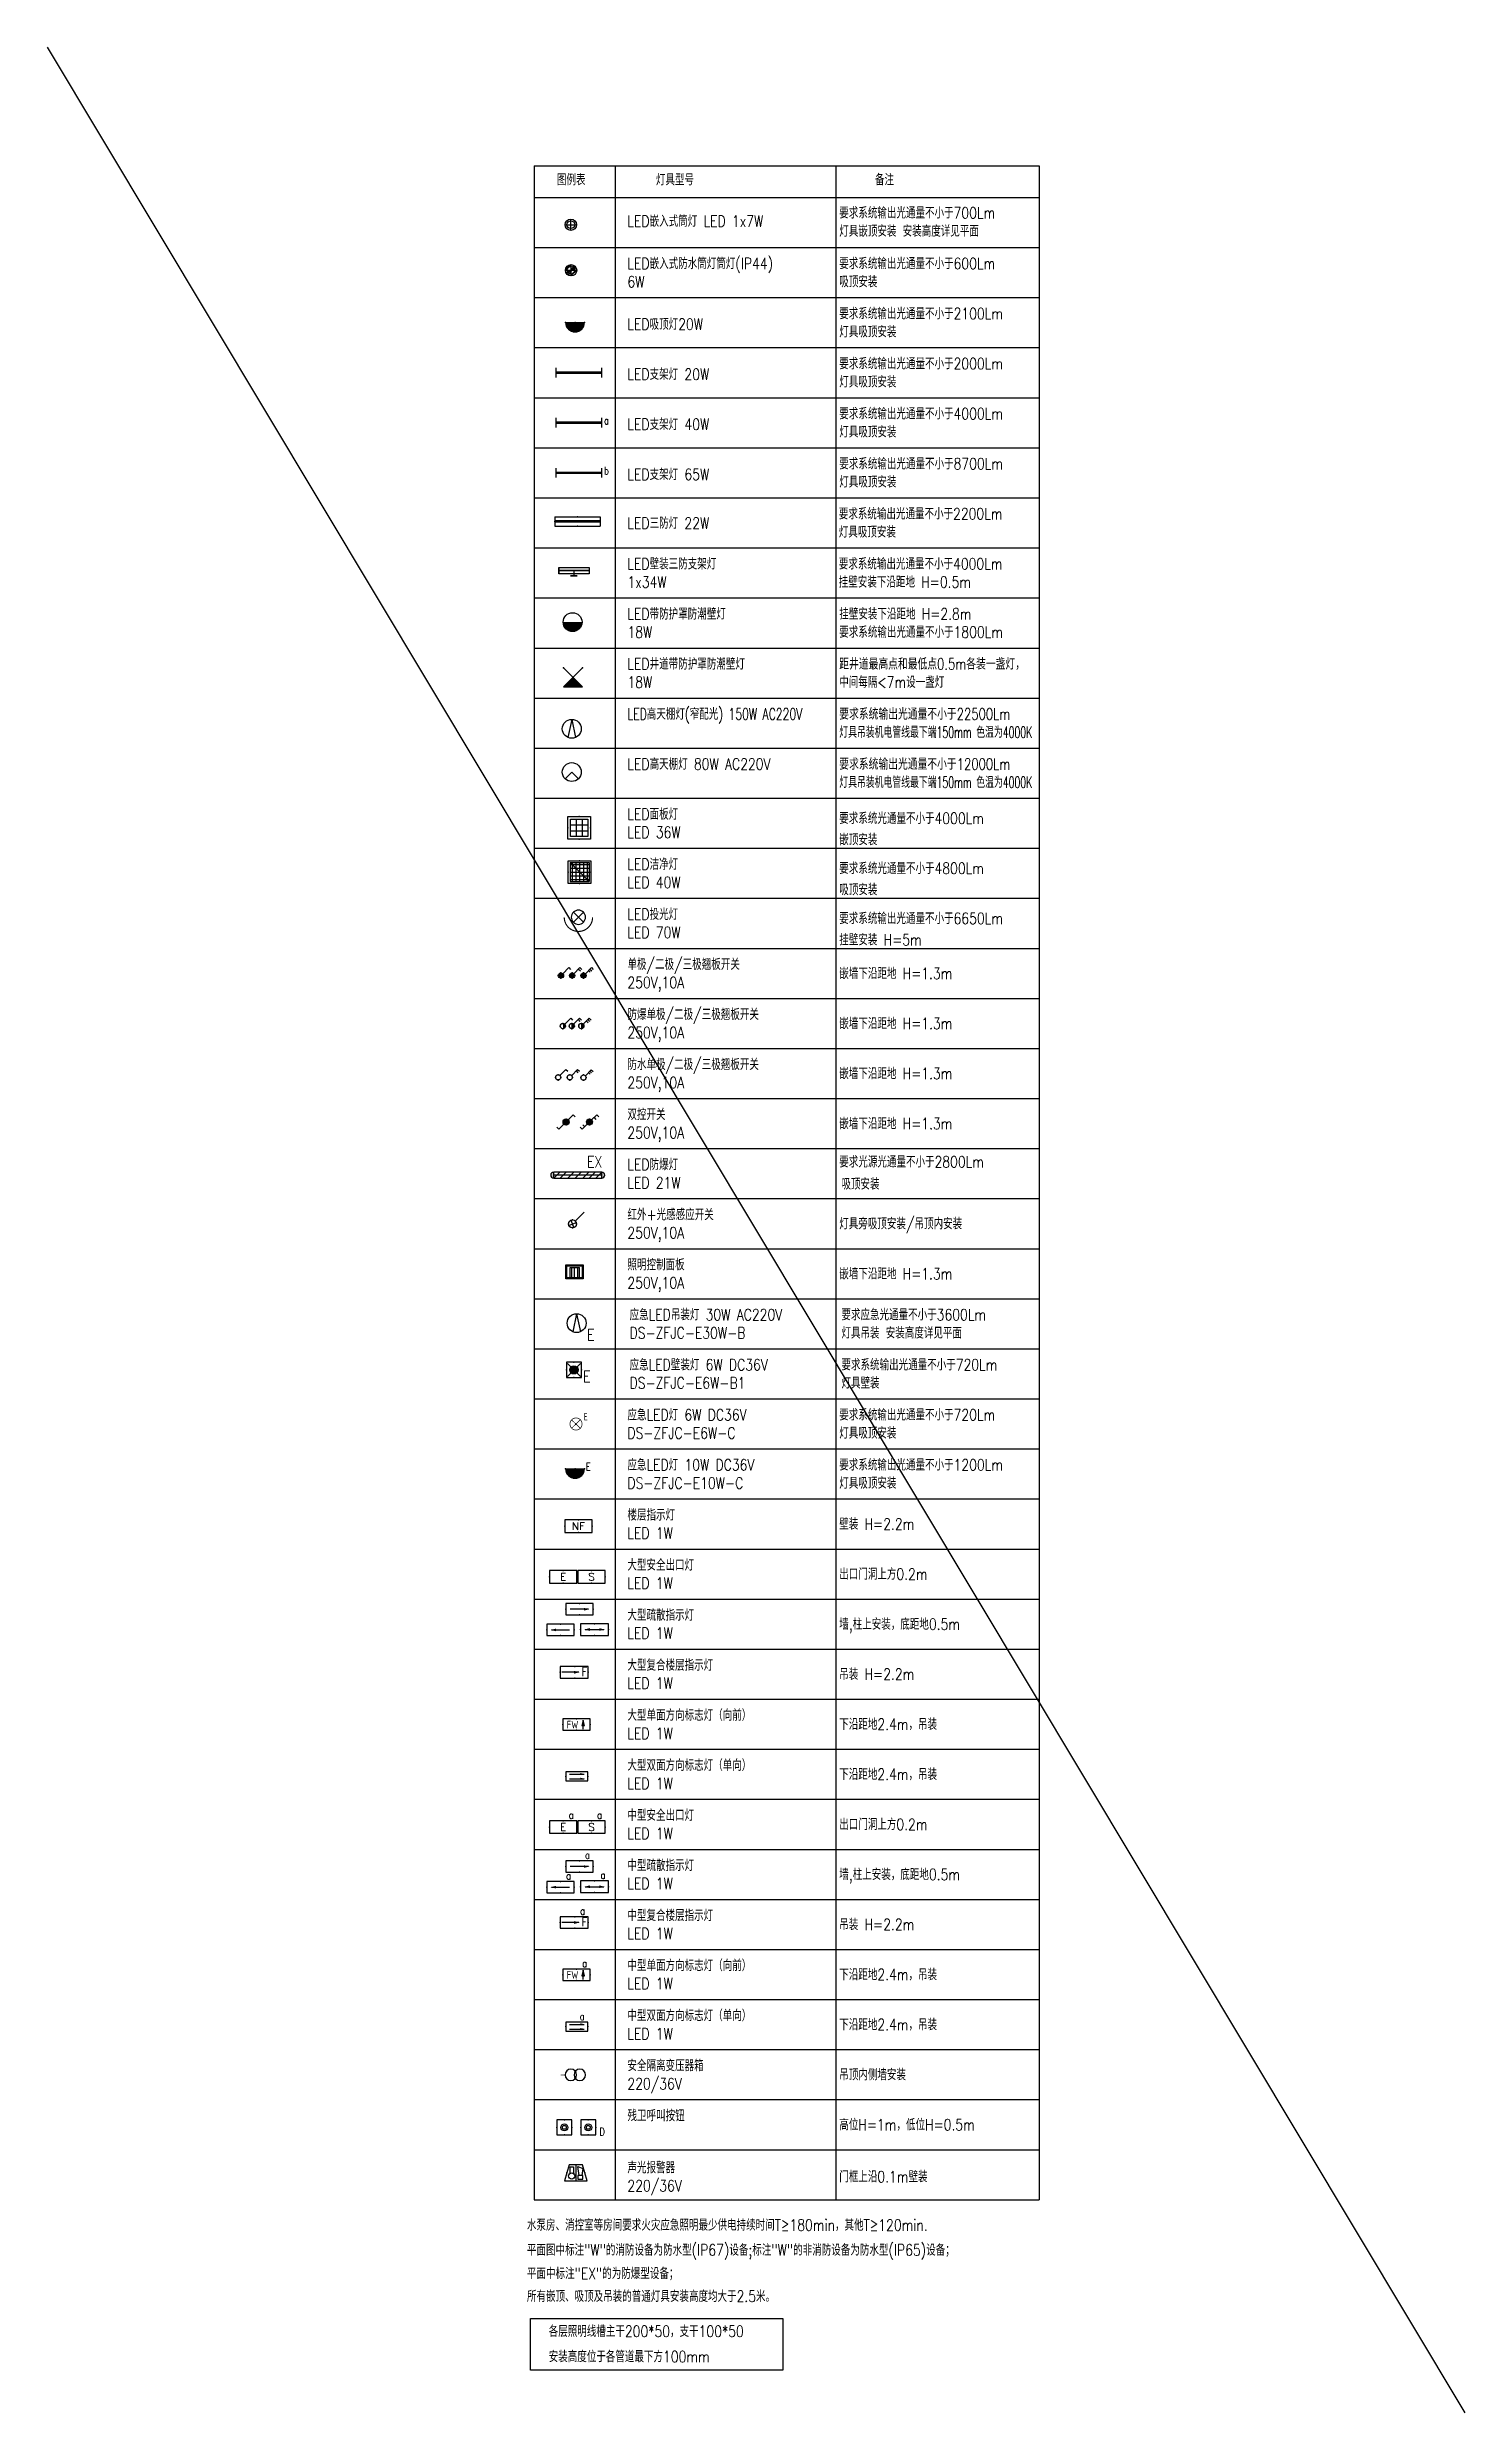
# Model space of a CAD drawing. Extents: x -621157 to 1764546, y -106808 to 741893.
# Drawn here: x -534730 to -478497, y 110816 to 204647 of the extents above; entities that cross this region are included whole.
import ezdxf
from ezdxf.enums import TextEntityAlignment as Align

# ---------------------------------------------------------------- set-up
doc = ezdxf.new("R2010")
doc.units = 0
doc.header["$LTSCALE"] = 1000
doc.header["$MEASUREMENT"] = 0
doc.linetypes.add('CONTINOUS', pattern=[0])
doc.linetypes.add('DASH', pattern=[0.35, 0.25, -0.1])
for name, color, linetype in [('$TD_AUDIT_GENERATED_(12AB0F)', 3, 'Continuous'), ('-TEXT', 50, 'Continuous'), ('E-EQUIP-LGT', 3, 'Continuous'), ('EL_LUMI', 3, 'Continuous'), ('ELEMENT', 3, 'Continuous'), ('EQUIP-消防', 3, 'Continuous'), ('EQUIP-照明', 3, 'Continuous'), ('I-LIGHT', 3, 'Continuous'), ('SIG_TEXT', 2, 'Continuous'), ('TEL_TEXT', 7, 'Continuous'), ('WIRE-动力', 130, 'Continuous'), ('WIRE-照明', 4, 'Continuous'), ('云线4.22', 1, 'Continuous'), ('设备-照明', 3, 'Continuous')]:
    doc.layers.add(name, color=color, linetype=linetype)
doc.layers.add('弱电设备层', color=1, linetype='Continuous', lineweight=9)
doc.styles.add('_ROMANS', font='ROMANS.shx', dxfattribs={"width": 0.8, "bigfont": 'hzdxc.shx'})
doc.styles.add('_TCH_LABEL', font='COMPLEX', dxfattribs={"bigfont": 'GBCBIG'})
doc.styles.add('_TEL_ATTDEF', font='GBENOR', dxfattribs={"width": 0.8, "height": 3, "bigfont": 'GBCBIG'})
doc.styles.add('_TEL_DIM', font='SIMPLEX', dxfattribs={"width": 0.8, "height": 3.5, "bigfont": 'HZTXT'})
doc.styles.add('DIM_FONT', font='ROMANS', dxfattribs={"width": 0.8, "bigfont": 'HZDXC'})
doc.styles.add('IDQSTYLE', font='txt.shx', dxfattribs={"width": 0.7, "bigfont": 'hztxt.shx'})
doc.styles.get("Standard").update_dxf_attribs({"font": 'romans.shx', "bigfont": 'HZDXC.SHX'})
doc.styles.add('STYLE1', font='simhei.ttf')
doc.styles.add('XZC', font='SIMPLEX.SHX', dxfattribs={"width": 0.7, "bigfont": 'hztxt.shx'})
doc.linetypes.add('LED_LINE', pattern='A,12.7,-5.08,["LED",XZC,S=2.54,R=0,X=-2.54,Y=-1.27],-6.35', length=24.13)

msp = doc.modelspace()

# ---------------------------------------------------------------- texts
at = {"layer": '-TEXT', "style": '_ROMANS'}
for s, width, p in [('图例表', 0.8, (-514512, 199170)), ('灯具型号', 0.8, (-510584, 199170)), ('备注', 0.8, (-501893, 199170)), ('LED嵌入式筒灯 LED 1x7W', 0.8, (-511714, 197526)), ('要求系统输出光通量不小于700Lm', 0.8, (-503310, 197855)), ('灯具嵌顶安装 安装高度详见平面', 0.8, (-503310, 197132)), ('LED嵌入式防水筒灯筒灯(IP44)', 0.8, (-511714, 195846)), ('要求系统输出光通量不小于600Lm', 0.8, (-503310, 195846)), ('6W', 0.8, (-511714, 195124)), ('吸顶安装', 0.8, (-503310, 195124)), ('要求系统输出光通量不小于2100Lm', 0.8, (-503310, 193860)), ('LED吸顶灯20W', 0.8, (-511714, 193438)), ('灯具吸顶安装', 0.8, (-503310, 193138)), ('要求系统输出光通量不小于2000Lm', 0.8, (-503310, 191875)), ('LED支架灯 20W', 0.8, (-511714, 191452)), ('灯具吸顶安装', 0.8, (-503310, 191152)), ('LED支架灯 40W', 0.8, (-511714, 189466)), ('灯具吸顶安装', 0.8, (-503310, 189167)), ('要求系统输出光通量不小于4000Lm', 0.8, (-503310, 189889)), ('LED支架灯 65W', 0.8, (-511714, 187481)), ('灯具吸顶安装', 0.8, (-503310, 187181)), ('要求系统输出光通量不小于8700Lm', 0.8, (-503310, 187903)), ('LED三防灯 22W', 0.8, (-511714, 185548)), ('要求系统输出光通量不小于2200Lm', 0.8, (-503330, 185918)), ('灯具吸顶安装 ', 0.8, (-503330, 185195)), ('LED壁装三防支架灯', 0.8, (-511714, 183932)), ('要求系统输出光通量不小于4000Lm', 0.8, (-503330, 183932)), ('1x34W', 0.8, (-511714, 183210)), ('挂壁安装下沿距地 H=0.5m', 0.8, (-503330, 183210)), ('LED带防护罩防潮壁灯', 0.8, (-511714, 181946)), ('挂壁安装下沿距地 H=2.8m', 0.8, (-503310, 181946)), ('18W', 0.8, (-511714, 181224)), ('要求系统输出光通量不小于1800Lm', 0.8, (-503310, 181224)), ('LED井道带防护罩防潮壁灯', 0.8, (-511714, 179961)), ('距井道最高点和最低点0.5m各装一盏灯，', 0.75, (-503310, 179961)), ('18W', 0.8, (-511714, 179238)), ('中间每隔<7m设一盏灯', 0.8, (-503310, 179238)), ('LED高天棚灯(窄配光) 150W AC220V ', 0.7, (-511714, 177975)), ('要求系统输出光通量不小于22500Lm', 0.75, (-503310, 177975)), ('灯具吊装机电管线最下端150mm 色温为4000K', 0.6, (-503310, 177253)), ('LED高天棚灯 80W AC220V ', 0.8, (-511714, 175989)), ('要求系统输出光通量不小于12000Lm', 0.75, (-503310, 175989)), ('灯具吊装机电管线最下端150mm 色温为4000K', 0.6, (-503310, 175267)), ('LED面板灯', 0.8, (-511714, 174004)), ('LED 36W', 0.8, (-511714, 173281)), ('要求系统光通量不小于4000Lm', 0.8, (-503310, 173839)), ('嵌顶安装', 0.8, (-503310, 172994)), ('LED洁净灯', 0.8, (-511714, 172018)), ('LED 40W', 0.8, (-511714, 171296)), ('要求系统光通量不小于4800Lm', 0.8, (-503310, 171854)), ('吸顶安装', 0.8, (-503310, 171008)), ('LED投光灯', 0.8, (-511714, 170032)), ('要求系统输出光通量不小于6650Lm', 0.8, (-503310, 169868)), ('LED 70W', 0.8, (-511714, 169310)), ('挂壁安装 H=5m', 0.8, (-503310, 169022)), ('单极/二极/三极翘板开关', 0.8, (-511714, 168047)), ('嵌墙下沿距地 H=1.3m', 0.8, (-503310, 167685)), ('250V,10A', 0.8, (-511714, 167324)), ('防爆单极/二极/三极翘板开关', 0.8, (-511714, 166061)), ('嵌墙下沿距地 H=1.3m', 0.8, (-503310, 165700)), ('250V,10A', 0.8, (-511714, 165338)), ('防水单极/二极/三极翘板开关', 0.8, (-511714, 164075)), ('嵌墙下沿距地 H=1.3m', 0.8, (-503310, 163714)), ('250V,10A', 0.8, (-511714, 163353)), ('双控开关', 0.8, (-511714, 162090)), ('250V,10A', 0.8, (-511714, 161367)), ('嵌墙下沿距地 H=1.3m', 0.8, (-503310, 161728)), ('LED防爆灯', 0.8, (-511714, 160104)), ('要求光源光通量不小于2800Lm', 0.8, (-503310, 160210)), ('LED 21W ', 0.8, (-511714, 159381)), ('吸顶安装', 0.8, (-503224, 159331)), ('红外+光感感应开关', 0.8, (-511714, 158118)), ('250V,10A', 0.8, (-511714, 157396)), ('灯具旁吸顶安装/吊顶内安装', 0.8, (-503310, 157757)), ('照明控制面板', 0.8, (-511714, 156131)), ('250V,10A', 0.8, (-511714, 155410)), ('嵌墙下沿距地 H=1.3m', 0.8, (-503310, 155771)), ('应急LED吊装灯 30W AC220V ', 0.8, (-511628, 154147)), ('灯具吊装 安装高度详见平面', 0.8, (-503224, 153424)), ('要求应急光通量不小于3600Lm', 0.8, (-503224, 154147)), ('DS-ZFJC-E30W-B', 0.8, (-511628, 153424)), ('E', 0.8, (-513474, 151701)), ('应急LED壁装灯 6W DC36V ', 0.8, (-511628, 152161)), ('要求系统输出光通量不小于720Lm', 0.8, (-503224, 152161)), ('DS-ZFJC-E6W-B1', 0.8, (-511628, 151439)), ('灯具壁装', 0.8, (-503224, 151439)), ('应急LED灯 6W DC36V ', 0.8, (-511714, 150175)), ('要求系统输出光通量不小于720Lm', 0.8, (-503310, 150175)), ('DS-ZFJC-E6W-C', 0.8, (-511714, 149453)), ('灯具吸顶安装', 0.8, (-503310, 149453)), ('应急LED灯 10W DC36V ', 0.8, (-511714, 148190)), ('要求系统输出光通量不小于1200Lm', 0.8, (-503310, 148190)), ('DS-ZFJC-E10W-C', 0.8, (-511714, 147467)), ('灯具吸顶安装', 0.8, (-503310, 147467)), ('楼层指示灯', 0.8, (-511714, 146204)), ('LED 1W ', 0.8, (-511714, 145482)), ('壁装 H=2.2m', 0.8, (-503310, 145843)), ('大型安全出口灯', 0.8, (-511714, 144218)), ('LED 1W ', 0.8, (-511714, 143496)), ('出口门洞上方0.2m', 0.8, (-503310, 143857)), ('大型疏散指示灯', 0.8, (-511714, 142233)), ('LED 1W ', 0.8, (-511714, 141510)), ('墙,柱上安装，底距地0.5m', 0.8, (-503310, 141871)), ('大型复合楼层指示灯', 0.8, (-511714, 140247)), ('LED 1W ', 0.8, (-511714, 139525)), ('吊装 H=2.2m', 0.8, (-503310, 139886)), ('大型单面方向标志灯（向前）', 0.8, (-511714, 138261)), ('LED 1W ', 0.8, (-511714, 137539)), ('下沿距地2.4m，吊装', 0.8, (-503310, 137900)), ('大型双面方向标志灯（单向）', 0.8, (-511714, 136276)), ('下沿距地2.4m，吊装', 0.8, (-503310, 135914)), ('LED 1W ', 0.8, (-511714, 135553)), ('中型安全出口灯', 0.8, (-511714, 134290)), ('出口门洞上方0.2m', 0.8, (-503310, 133929)), ('LED 1W ', 0.8, (-511714, 133568)), ('中型疏散指示灯', 0.8, (-511714, 132304)), ('墙,柱上安装，底距地0.5m', 0.8, (-503310, 131943)), ('LED 1W ', 0.8, (-511714, 131582)), ('中型复合楼层指示灯', 0.8, (-511714, 130319)), ('吊装 H=2.2m', 0.8, (-503310, 129957)), ('LED 1W ', 0.8, (-511714, 129596)), ('中型单面方向标志灯（向前）', 0.8, (-511714, 128333)), ('LED 1W ', 0.8, (-511714, 127610)), ('下沿距地2.4m，吊装', 0.8, (-503310, 127972)), ('中型双面方向标志灯（单向）', 0.8, (-511714, 126347)), ('LED 1W ', 0.8, (-511714, 125625)), ('下沿距地2.4m，吊装', 0.8, (-503310, 125986)), ('安全隔离变压器箱', 0.8, (-511714, 124362)), ('220/36V', 0.8, (-511714, 123639)), ('吊顶内侧墙安装', 0.8, (-503310, 124000)), ('残卫呼叫按钮', 0.8, (-511714, 122376)), ('高位H=1m，低位H=0.5m', 0.8, (-503310, 122015)), ('声光报警器', 0.8, (-511714, 120314)), ('220/36V', 0.8, (-511714, 119592)), ('门框上沿0.1m壁装', 0.8, (-503310, 119953)), ('水泵房、消控室等房间要求火灾应急照明最少供电持续时间T≥180min，其他T≥120min.', 0.8, (-515700, 118035)), ('平面图中标注"W"的消防设备为防水型(IP67)设备;标注"W"的非消防设备为防水型(IP65)设备；', 0.8, (-515700, 117045)), ('平面中标注"EX"的为防爆型设备；', 0.8, (-515700, 116113)), ('所有嵌顶、吸顶及吊装的普通灯具安装高度均大于2.5米。', 0.8, (-515700, 115208)), ('各层照明线槽主干200*50，支干100*50', 0.8, (-514838, 113820, -75)), ('安装高度位于各管道最下方100mm', 0.8, (-514838, 112817, -75))]:
    msp.add_text(s, height=450, dxfattribs=dict(at, width=width)).set_placement(p)
at = {"layer": 'SIG_TEXT', "style": 'DIM_FONT', "width": 0.8}
for s, height, p in [('a', 300, (-512644, 189690)), ('b', 300, (-512644, 187704)), ('EX', 450, (-513314, 160209)), ('E', 450, (-513314, 153351)), ('E', 300, (-513366, 148194)), ('a', 300, (-514041, 134372)), ('a', 300, (-512914, 134372)), ('a', 300, (-513397, 132785)), ('a', 300, (-514144, 131965)), ('a', 300, (-512778, 131989)), ('a', 300, (-513590, 130570)), ('a', 300, (-513507, 128488)), ('a', 300, (-513608, 126388)), ('D', 300, (-512824, 121810))]:
    msp.add_text(s, height=height, dxfattribs=at).set_placement(p)

# ---------------------------------------------------------------- blocks, each defined once
blk = doc.blocks.new('$equip$00001167')
at = {"color": 0}
for p, q in [((-0.43, 0.43), (0.43, -0.43)), ((-0.43, -0.43), (0.43, 0.43))]:
    blk.add_line(p, q, dxfattribs=at)
blk.add_lwpolyline([(-0.5, 0.5), (-0.5, -0.5), (0.5, -0.5), (0.5, 0.5)], close=True, dxfattribs=at)
blk.add_circle((0, 0), 0.275, dxfattribs=at)
for p in [(-0.5, 0), (0, 0.5), (0.5, 0), (0, -0.5)]:
    blk.add_point(p, dxfattribs=at)
for points in [[(-0.24, 0.14), (0.24, 0.14), (-0.27, 0), (0.27, 0)], [(-0.24, -0.14), (0.24, -0.14), (-0.27, 0), (0.27, 0)], [(-0.14, 0.24), (0.14, 0.24), (-0.24, 0.14), (0.24, 0.14)], [(0, 0.27), (0, 0.27), (-0.14, 0.24), (0.14, 0.24)], [(-0.14, -0.24), (0.14, -0.24), (-0.24, -0.14), (0.24, -0.14)], [(0, -0.27), (0, -0.27), (-0.14, -0.24), (0.14, -0.24)]]:
    blk.add_solid(points, dxfattribs=at)
at = {"color": 0, "flags": 9}
blk.add_attdef('A', (0, 0), '', height=0.00002, dxfattribs=at)
blk = doc.blocks.new('$equip_U$00000008(5LFD8Q2-PC)')
at = {"color": 3, "linetype": 'Continuous', "const_width": 0.0533}
blk.add_lwpolyline([(-0.48, 0, 1), (0.48, 0, 1)], format="xyb", close=True, dxfattribs=at)
for points in [[(-0.35, 0.33), (0.33, -0.33)], [(-0.35, -0.33), (-0.35, -0.33), (0.33, 0.33)]]:
    blk.add_lwpolyline(points, dxfattribs=at)
blk.add_point((-0.01, 0))
at = {"style": 'STYLE1', "width": 0.7}
blk.add_text('E', height=0.601, dxfattribs=at).set_placement((0.76, 0.28), align=Align.CENTER)
at = {"style": '_TEL_DIM', "flags": 1}
blk.add_attdef('A', text='', height=0.00002, dxfattribs=at).set_placement((0, 0), align=Align.MIDDLE_CENTER)
blk = doc.blocks.new('$equip$00001776')
for p, q in [((0.72, 0.66), (-0.72, 0.66)), ((-0.72, 0.66), (-0.72, 0)), ((-0.72, 0), (0.72, 0)), ((0.72, 0), (0.72, 0.66))]:
    blk.add_line(p, q)
for p in [(-0.72, 0.33), (0, 0.66), (0, 0), (0.72, 0.33)]:
    blk.add_point(p)
at = {"color": 7, "style": '_TEL_DIM'}
blk.add_attdef('$TEXT$', text='', height=0.4, dxfattribs=at).set_placement((0, 0.33), align=Align.MIDDLE_CENTER)
at = {"color": 7, "style": '_TEL_DIM', "flags": 1}
blk.add_attdef('A', text='', height=0.00002, dxfattribs=at).set_placement((0, 0), align=Align.MIDDLE_CENTER)
blk = doc.blocks.new('$equip$00001216')
for p, q in [((-0.19, 0.13), (0.19, 0.28)), ((-0.08, 0.4), (0.08, 0.01)), ((0.15, 0.36), (0.62, 0.83))]:
    blk.add_line(p, q)
blk.add_circle((0, 0.21), 0.208)
for p in [(-0.21, 0.21), (0, 0.42), (0, 0), (0.21, 0.21)]:
    blk.add_point(p)
at = {"flags": 9}
blk.add_attdef('A', (0, 0), '', height=0.00002, dxfattribs=at)
blk = doc.blocks.new('$equip_U$00000105(DESKTOP-DVLKBO7)')
blk.add_hatch(color=256).paths.add_polyline_path([(0.28, -0.05), (0.42, -0.05), (0.35, 0.24)])
for p, q in [((0.72, 0.3), (-0.72, 0.3)), ((-0.72, 0.3), (-0.72, -0.3)), ((-0.72, 0.3), (-0.72, -0.3)), ((0.72, 0.3), (-0.72, 0.3)), ((-0.72, 0.3), (-0.72, -0.3)), ((0.35, 0.24), (0.28, -0.05)), ((0.42, -0.05), (0.35, 0.24)), ((0.72, -0.3), (0.72, 0.3)), ((0.72, -0.3), (0.72, 0.3)), ((-0.72, -0.3), (0.72, -0.3)), ((-0.72, -0.3), (0.72, -0.3)), ((0.28, -0.05), (0.42, -0.05))]:
    blk.add_line(p, q)
at = {"color": 7}
blk.add_line((0.35, -0.24), (0.35, 0.19), dxfattribs=at)
at = {"const_width": 0.0308}
blk.add_lwpolyline([(-0.72, 0.3), (-0.72, -0.3), (0.72, -0.3), (0.72, 0.3), (-0.72, 0.3), (-0.72, -0.3)], dxfattribs=at)
for p in [(-0.72, 0), (0, 0.3), (0.72, 0), (0, -0.3)]:
    blk.add_point(p)
at = {"color": 7, "style": '_TEL_DIM'}
blk.add_attdef('$TEXT$', text='', height=0.4, dxfattribs=at).set_placement((-0.22, 0), align=Align.MIDDLE_CENTER)
at = {"color": 7, "style": '_TEL_DIM', "flags": 1}
for tag in ['A', 'REMARK']:
    blk.add_attdef(tag, text='', height=0.00002, dxfattribs=at).set_placement((0, 0), align=Align.MIDDLE_CENTER)
blk = doc.blocks.new('$equip_U$00000289(CRQ78X2)')
for p, q in [((-0.72, 0.6), (-0.72, 0)), ((0.72, 0.6), (-0.72, 0.6)), ((-0.72, 0), (0.72, 0)), ((-0.48, 0.45), (0.48, 0.45)), ((-0.48, 0.14), (0.48, 0.14)), ((0.72, 0), (0.72, 0.6))]:
    blk.add_line(p, q)
for p in [(-0.72, 0.3), (0.72, 0.3)]:
    blk.add_point(p)
for points in [[(0.24, 0.38), (0.53, 0.45), (0.24, 0.52)], [(0.24, 0.07), (0.53, 0.14), (0.24, 0.21)]]:
    blk.add_solid(points)
at = {"color": 7, "style": '_TEL_DIM', "flags": 1}
for tag in ['A', 'REMARK']:
    blk.add_attdef(tag, text='', height=0.00002, dxfattribs=at).set_placement((0, 0), align=Align.MIDDLE_CENTER)
blk = doc.blocks.new('$equip$00001685')
for p, q in [((0.72, 0.6), (-0.72, 0.6)), ((-0.72, 0.6), (-0.72, 0)), ((-0.72, 0), (0.72, 0)), ((0.72, 0), (0.72, 0.6))]:
    blk.add_line(p, q)
at = {"color": 7}
blk.add_line((-0.48, 0.3), (0.48, 0.3), dxfattribs=at)
for p in [(-0.72, 0.3), (0, 0.6), (0, 0), (0.72, 0.3)]:
    blk.add_point(p)
for points in [[(-0.24, 0.23), (-0.53, 0.3), (-0.24, 0.37)], [(0.24, 0.23), (0.53, 0.3), (0.24, 0.37)]]:
    blk.add_solid(points)
at = {"layer": 'TEL_TEXT', "style": '_TEL_DIM', "flags": 1}
blk.add_attdef('A', text='', height=0.00002, dxfattribs=at).set_placement((0, 0), align=Align.MIDDLE_CENTER)
blk = doc.blocks.new('$equip$00001686')
for p, q in [((0.72, 0), (-0.72, 0)), ((-0.72, 0), (-0.72, -0.6)), ((0.72, -0.6), (0.72, 0)), ((-0.72, -0.6), (0.72, -0.6)), ((-0.48, -0.3), (0.48, -0.3))]:
    blk.add_line(p, q)
for p in [(0, 0), (-0.72, -0.3), (0, -0.6), (0.72, -0.3)]:
    blk.add_point(p)
blk.add_solid([(-0.24, -0.37), (-0.53, -0.3), (-0.24, -0.23)])
at = {"flags": 9}
blk.add_attdef('A', (0, 0), '', height=0.00002, dxfattribs=at)
blk = doc.blocks.new('HC002557118160')
at = {"layer": 'EQUIP-照明', "color": 0}
for p, q in [((0.74, 1.78), (3.13, 4.17)), ((3.13, 4.17), (3.83, 3.46))]:
    blk.add_line(p, q, dxfattribs=at)
blk.add_circle((0, 1.04), 1.04, dxfattribs=at)
for p in [(-1.04, 1.04), (0, 2.08), (0, 0), (1.04, 1.04)]:
    blk.add_point(p, dxfattribs=at)
for points in [[(-0.9, 1.56), (0.9, 1.56), (-1.04, 1.04), (1.04, 1.04)], [(-0.9, 0.52), (0.9, 0.52), (-1.04, 1.04), (1.04, 1.04)], [(-0.52, 1.94), (0.52, 1.94), (-0.9, 1.56), (0.9, 1.56)], [(-0.52, 0.14), (0.52, 0.14), (-0.9, 0.52), (0.9, 0.52)], [(0, 2.08), (0, 2.08), (-0.52, 1.94), (0.52, 1.94)], [(0, 0), (0, 0), (-0.52, 0.14), (0.52, 0.14)]]:
    blk.add_solid(points, dxfattribs=at)
at = {"layer": 'TEL_TEXT', "color": 0, "style": '_TEL_DIM', "flags": 1}
blk.add_attdef('A', text='', height=0.0001, dxfattribs=at).set_placement((0, 0), align=Align.MIDDLE_CENTER)
at = {"layer": '云线4.22', "color": 0, "style": '_TEL_DIM', "width": 0.7}
blk.add_attdef('PSFHATT', (3.85, 0), '', height=0.025, dxfattribs=at)
blk = doc.blocks.new('HC002555118023')
at = {"layer": 'EQUIP-照明', "color": 0}
for p, q in [((0.74, 1.78), (3.12, 4.17)), ((2.56, 3.6), (3.27, 2.89)), ((3.12, 4.17), (3.83, 3.46))]:
    blk.add_line(p, q, dxfattribs=at)
blk.add_circle((0, 1.04), 1.04, dxfattribs=at)
for p in [(-1.04, 1.04), (0, 2.08), (1.04, 1.04), (0, 0)]:
    blk.add_point(p, dxfattribs=at)
for points in [[(-0.9, 1.56), (0.9, 1.56), (-1.04, 1.04), (1.04, 1.04)], [(-0.9, 0.52), (0.9, 0.52), (-1.04, 1.04), (1.04, 1.04)], [(-0.52, 1.94), (0.52, 1.94), (-0.9, 1.56), (0.9, 1.56)], [(-0.52, 0.14), (0.52, 0.14), (-0.9, 0.52), (0.9, 0.52)], [(0, 2.08), (0, 2.08), (-0.52, 1.94), (0.52, 1.94)], [(0, 0), (0, 0), (-0.52, 0.14), (0.52, 0.14)]]:
    blk.add_solid(points, dxfattribs=at)
at = {"layer": 'TEL_TEXT', "color": 0, "style": '_TEL_DIM', "flags": 1}
blk.add_attdef('A', text='', height=0.0001, dxfattribs=at).set_placement((0, 0), align=Align.MIDDLE_CENTER)
at = {"layer": '云线4.22', "color": 0, "style": '_TEL_DIM', "width": 0.7}
blk.add_attdef('PSFHATT', (3.85, 0), '', height=0.025, dxfattribs=at)
blk = doc.blocks.new('HC002553117700')
at = {"layer": '设备-照明', "color": 0}
for p, q in [((0.74, 1.78), (3.12, 4.17)), ((1.99, 3.04), (2.7, 2.33)), ((2.56, 3.6), (3.27, 2.89)), ((3.12, 4.17), (3.83, 3.46))]:
    blk.add_line(p, q, dxfattribs=at)
blk.add_circle((0, 1.04), 1.04, dxfattribs=at)
for p in [(-1.04, 1.04), (0, 2.08), (0, 0), (1.04, 1.04)]:
    blk.add_point(p, dxfattribs=at)
for points in [[(-0.9, 1.56), (0.9, 1.56), (-1.04, 1.04), (1.04, 1.04)], [(-0.9, 0.52), (0.9, 0.52), (-1.04, 1.04), (1.04, 1.04)], [(-0.52, 1.94), (0.52, 1.94), (-0.9, 1.56), (0.9, 1.56)], [(-0.52, 0.14), (0.52, 0.14), (-0.9, 0.52), (0.9, 0.52)], [(0, 2.08), (0, 2.08), (-0.52, 1.94), (0.52, 1.94)], [(0, 0), (0, 0), (-0.52, 0.14), (0.52, 0.14)]]:
    blk.add_solid(points, dxfattribs=at)
at = {"layer": 'TEL_TEXT', "color": 0, "style": '_TEL_DIM', "flags": 1}
blk.add_attdef('A', text='', height=0.0001, dxfattribs=at).set_placement((0, 0), align=Align.MIDDLE_CENTER)
at = {"layer": '云线4.22', "color": 0, "style": '_TEL_DIM', "width": 0.7}
blk.add_attdef('PSFHATT', (3.85, 0), '', height=0.025, dxfattribs=at)
blk = doc.blocks.new('$equip$00001208')
for p, q in [((-0.15, 0.06), (-0.51, -0.3)), ((0.15, 0.36), (0.51, 0.72)), ((0.51, 0.72), (0.65, 0.58)), ((-0.51, -0.3), (-0.65, -0.16))]:
    blk.add_line(p, q)
blk.add_circle((0, 0.21), 0.208)
for points in [[(-0.18, 0.31), (0.18, 0.31), (-0.21, 0.21), (0.21, 0.21)], [(-0.18, 0.1), (0.18, 0.1), (-0.21, 0.21), (0.21, 0.21)], [(-0.1, 0.39), (0.1, 0.39), (-0.18, 0.31), (0.18, 0.31)], [(-0.1, 0.03), (0.1, 0.03), (-0.18, 0.1), (0.18, 0.1)], [(0, 0.42), (0, 0.42), (-0.1, 0.39), (0.1, 0.39)], [(0, 0), (0, 0), (-0.1, 0.03), (0.1, 0.03)]]:
    blk.add_solid(points)
at = {"layer": 'EQUIP-照明'}
for p in [(-0.21, 0.21), (0, 0.42), (0, 0), (0.21, 0.21)]:
    blk.add_point(p, dxfattribs=at)
at = {"layer": 'EQUIP-照明', "flags": 9}
blk.add_attdef('A', (0, 0), '', height=0.00002, dxfattribs=at)
blk = doc.blocks.new('$Equip$00002831')
at = {"color": 3, "linetype": 'Continuous'}
for p, q in [((0.7, 0.29), (-0.7, 0.29)), ((-0.7, 0.29), (-0.7, -0.29)), ((0.7, -0.29), (0.7, 0.29)), ((-0.7, -0.29), (0.7, -0.29)), ((0.23, 0), (-0.61, 0))]:
    blk.add_line(p, q, dxfattribs=at)
for p in [(0.03, 0.29), (-0.7, 0), (0.03, -0.29), (0.7, 0)]:
    blk.add_point(p, dxfattribs=at)
blk.add_solid([(0, -0.07), (0.28, 0), (0, 0.07)], dxfattribs=at)
at = {"color": 3, "linetype": 'Continuous', "width": 0.8}
blk.add_text('F', height=0.438, dxfattribs=at).set_placement((0.38, -0.19))
at = {"color": 3, "linetype": 'Continuous', "style": '_TEL_DIM', "flags": 1}
blk.add_attdef('A', text='', height=0.00002, dxfattribs=at).set_placement((0.03, 0.29), align=Align.MIDDLE_CENTER)
blk = doc.blocks.new('$equip$00001168')
blk.add_line((-0.5, 0), (0.5, 0))
blk.add_arc((0, 0), 0.5, 180, 0)
for p in [(-0.5, 0), (0, 0), (0.5, 0), (0, -0.5)]:
    blk.add_point(p)
for points in [[(0.43, -0.25), (-0.43, -0.25), (0.5, 0), (-0.5, 0)], [(0.25, -0.43), (-0.25, -0.43), (0.43, -0.25), (-0.43, -0.25)], [(0, -0.5), (0, -0.5), (0.25, -0.43), (-0.25, -0.43)]]:
    blk.add_solid(points)
at = {"flags": 9}
blk.add_attdef('A', (0, 0), '', height=0.00002, dxfattribs=at)
blk = doc.blocks.new('$equip$00001215')
for p, q in [((0, 0.42), (0, 0)), ((0.15, 0.36), (0.62, 0.83)), ((0.4, 0.61), (0.54, 0.47)), ((0.51, 0.72), (0.65, 0.58)), ((0.62, 0.83), (0.77, 0.69))]:
    blk.add_line(p, q)
blk.add_circle((0, 0.21), 0.208)
for p in [(-0.21, 0.21), (0, 0.42), (0, 0), (0.21, 0.21)]:
    blk.add_point(p)
for points in [[(0.1, 0.39), (0.1, 0.03), (0, 0.42), (0, 0)], [(0.18, 0.31), (0.18, 0.1), (0.1, 0.39), (0.1, 0.03)], [(0.21, 0.21), (0.21, 0.21), (0.18, 0.31), (0.18, 0.1)]]:
    blk.add_solid(points)
at = {"flags": 9}
blk.add_attdef('A', (0, 0), '', height=0.00002, dxfattribs=at)
blk = doc.blocks.new('$equip$00001214')
for p, q in [((0, 0.42), (0, 0)), ((0.15, 0.36), (0.62, 0.83)), ((0.51, 0.72), (0.65, 0.58)), ((0.62, 0.83), (0.77, 0.69))]:
    blk.add_line(p, q)
blk.add_circle((0, 0.21), 0.208)
for p in [(-0.21, 0.21), (0, 0.42), (0.21, 0.21), (0, 0)]:
    blk.add_point(p)
for points in [[(0.1, 0.39), (0.1, 0.03), (0, 0.42), (0, 0)], [(0.18, 0.31), (0.18, 0.1), (0.1, 0.39), (0.1, 0.03)], [(0.21, 0.21), (0.21, 0.21), (0.18, 0.31), (0.18, 0.1)]]:
    blk.add_solid(points)
at = {"flags": 9}
blk.add_attdef('A', (0, 0), '', height=0.00002, dxfattribs=at)
blk = doc.blocks.new('$equip$00001213')
for p, q in [((0.15, 0.36), (0.62, 0.83)), ((0.62, 0.83), (0.77, 0.69))]:
    blk.add_line(p, q)
blk.add_circle((0, 0.21), 0.208)
for p in [(-0.21, 0.21), (0, 0.42), (0, 0), (0.21, 0.21)]:
    blk.add_point(p)
for points in [[(0.1, 0.39), (0.1, 0.03), (0, 0.42), (0, 0)], [(0.18, 0.31), (0.18, 0.1), (0.1, 0.39), (0.1, 0.03)], [(0.21, 0.21), (0.21, 0.21), (0.18, 0.31), (0.18, 0.1)]]:
    blk.add_solid(points)
at = {"flags": 9}
blk.add_attdef('A', (0, 0), '', height=0.00002, dxfattribs=at)
blk = doc.blocks.new('$equip$00001222')
for p, q in [((0.15, 0.36), (0.62, 0.83)), ((0.62, 0.83), (0.77, 0.69))]:
    blk.add_line(p, q)
blk.add_circle((0, 0.21), 0.208)
at = {"layer": 'EQUIP-照明'}
for p in [(-0.21, 0.21), (0, 0.42), (0, 0), (0.21, 0.21)]:
    blk.add_point(p, dxfattribs=at)
at = {"layer": 'EQUIP-照明', "flags": 9}
blk.add_attdef('A', (0, 0), '', height=0.00002, dxfattribs=at)
blk = doc.blocks.new('$equip$00001223')
for p, q in [((0.15, 0.36), (0.62, 0.83)), ((0.51, 0.72), (0.65, 0.58)), ((0.62, 0.83), (0.77, 0.69))]:
    blk.add_line(p, q)
blk.add_circle((0, 0.21), 0.208)
at = {"layer": 'EQUIP-照明'}
for p in [(-0.21, 0.21), (0, 0.42), (0, 0), (0.21, 0.21)]:
    blk.add_point(p, dxfattribs=at)
at = {"layer": 'EQUIP-照明', "flags": 9}
blk.add_attdef('A', (0, 0), '', height=0.00002, dxfattribs=at)
blk = doc.blocks.new('$equip$00001224')
for p, q in [((0.15, 0.36), (0.62, 0.83)), ((0.4, 0.61), (0.54, 0.47)), ((0.51, 0.72), (0.65, 0.58)), ((0.62, 0.83), (0.77, 0.69))]:
    blk.add_line(p, q)
blk.add_circle((0, 0.21), 0.208)
at = {"layer": 'EQUIP-照明'}
for p in [(-0.21, 0.21), (0, 0.42), (0, 0), (0.21, 0.21)]:
    blk.add_point(p, dxfattribs=at)
at = {"layer": 'EQUIP-照明', "flags": 9}
blk.add_attdef('A', (0, 0), '', height=0.00002, dxfattribs=at)
blk = doc.blocks.new('$equip$00001177')
at = {"color": 0}
for q in [(-0.2, -0.46), (0.2, -0.46)]:
    blk.add_line((0, 0.5), q, dxfattribs=at)
blk.add_circle((0, 0), 0.5, dxfattribs=at)
at = {"color": 0, "style": '_TCH_LABEL', "flags": 9}
blk.add_attdef('A', (0, 0), '', height=0.00002, dxfattribs=at)
blk = doc.blocks.new('$equip$00001176')
at = {"color": 0}
for q in [(-0.35, -0.35), (0.35, -0.35)]:
    blk.add_line((0, 0), q, dxfattribs=at)
blk.add_circle((0, 0), 0.5, dxfattribs=at)
at = {"color": 0, "style": '_TCH_LABEL', "flags": 9}
blk.add_attdef('A', (0, 0), '', height=0.00002, dxfattribs=at)
blk = doc.blocks.new('$equip$00001159')
at = {"color": 0}
blk.add_line((-1.48, 0), (2.12, 0), dxfattribs=at)
at = {"color": 0, "const_width": 0.21}
blk.add_lwpolyline([(-1.48, 0), (2.12, 0)], dxfattribs=at)
at = {"color": 0}
for points in [[(-1.48, 0.38), (-1.48, -0.37)], [(2.12, 0.38), (2.12, -0.37)]]:
    blk.add_lwpolyline(points, dxfattribs=at)
at = {"layer": 'EQUIP-照明', "color": 0}
blk.add_point((-0.28, 0), dxfattribs=at)
blk = doc.blocks.new('$equip$00001151')
blk.add_circle((0, 0.5), 0.5)
for points in [[(0.43, 0.25), (-0.43, 0.25), (0.5, 0.5), (-0.5, 0.5)], [(0.25, 0.07), (-0.25, 0.07), (0.43, 0.25), (-0.43, 0.25)], [(0, 0), (0, 0), (0.25, 0.07), (-0.25, 0.07)]]:
    blk.add_solid(points)
at = {"flags": 9}
blk.add_attdef('A', (0, 0), '', height=0.00002, dxfattribs=at)
blk = doc.blocks.new('$equip$00001164')
for p, q in [((-1.2, 0.66), (-1.2, 0.16)), ((-1.2, 0.41), (1.2, 0.41)), ((0, 0.41), (0, 0)), ((0, 0), (0, 0)), ((1.2, 0.66), (1.2, 0.16))]:
    blk.add_line(p, q)
at = {"const_width": 0.14}
for points in [[(-1.2, 0.41), (1.2, 0.41)], [(-0.28, 0), (0.28, 0)]]:
    blk.add_lwpolyline(points, dxfattribs=at)
for p in [(-1.2, 0.41), (0, 0.41), (0, 0), (1.2, 0.41)]:
    blk.add_point(p)
at = {"flags": 9}
blk.add_attdef('A', (0, 0), '', height=0.00002, dxfattribs=at)
blk = doc.blocks.new('A$C6F8D41A4')
at = {"layer": 'EQUIP-照明'}
blk.add_lwpolyline([(-600, 331), (600, 331), (600, 81), (-600, 81)], close=True, dxfattribs=at)
at = {"layer": 'EQUIP-照明', "xscale": 500, "yscale": 500, "zscale": 500}
blk.add_blockref('$equip$00001164', (0, 0), dxfattribs=at)
blk = doc.blocks.new('$equip$00001154')
for p, q in [((0, 0.283), (0, -0.283)), ((0, 0.283), (0.566, -0.283)), ((0.566, 0.283), (0, -0.283))]:
    blk.add_line(p, q)
for p in [(0, 0.004), (0.283, 0), (0.566, 0.283), (0.566, -0.283)]:
    blk.add_point(p)
blk.add_solid([(0, -0.283), (0.283, 0), (0, 0.283)])
at = {"layer": 'TEL_TEXT', "style": '_TEL_DIM', "flags": 1}
blk.add_attdef('A', text='', height=0.00002, dxfattribs=at).set_placement((0, 0), align=Align.MIDDLE_CENTER)
blk = doc.blocks.new('Z-BA-灯控四键控制面板')
at = {"layer": '弱电设备层', "lineweight": -3}
for p, q in [((95806, 13134), (96171, 13134)), ((95806, 13078), (96171, 13078)), ((95806, 12980), (96171, 12980)), ((95806, 12865), (96171, 12865)), ((95806, 12809), (96171, 12809)), ((96171, 13134), (96171, 12809))]:
    blk.add_line(p, q, dxfattribs=at)
for points in [[(95773, 13285), (96264, 13285), (96264, 12677), (95773, 12677)], [(95806, 13248), (96228, 13248), (96228, 12711), (95806, 12711)]]:
    blk.add_lwpolyline(points, close=True, dxfattribs=at)
blk = doc.blocks.new('$equip_U$00000103(3T96GD2-PC)')
for p, q in [((-1.2, 0.25), (1.2, 0.25)), ((-1.2, 0.25), (-1.2, -0.25)), ((1.2, 0.25), (1.2, -0.25)), ((-1.2, -0.25), (1.2, -0.25))]:
    blk.add_line(p, q)
at = {"const_width": 0.14}
blk.add_lwpolyline([(-1.2, 0), (1.2, 0)], dxfattribs=at)
for p in [(-1.2, 0), (0, 0.25), (1.2, 0), (0, -0.25)]:
    blk.add_point(p)
at = {"color": 7, "style": '_TEL_DIM', "flags": 1}
for tag in ['A', 'REMARK']:
    blk.add_attdef(tag, text='', height=0.00002, dxfattribs=at).set_placement((0, 0), align=Align.MIDDLE_CENTER)
blk = doc.blocks.new('$equip_U$00000113(3T96GD2-PC)')
blk.add_blockref('$equip_U$00000103(3T96GD2-PC)', (0, 0))
at = {"color": 7, "style": '_TEL_DIM', "flags": 1}
for tag in ['A', 'REMARK']:
    blk.add_attdef(tag, text='', height=0.00002, dxfattribs=at).set_placement((0, 0), align=Align.MIDDLE_CENTER)
blk = doc.blocks.new('$equip_U$00000128(7WHLKQ2-PC)')
blk.add_blockref('$equip_U$00000113(3T96GD2-PC)', (0, 0))
at = {"color": 7, "style": '_TEL_DIM', "flags": 1}
blk.add_attdef('A', text='', height=0.00002, dxfattribs=at).set_placement((0, 0), align=Align.MIDDLE_CENTER)
blk = doc.blocks.new('$equip$00001153')
for p, q in [((-0.5, 0.5), (0.5, 0.5)), ((-0.5, -0.5), (-0.5, 0.5)), ((-0.38, 0.38), (0.38, 0.38)), ((-0.38, -0.38), (-0.38, 0.38)), ((-0.38, 0.13), (0.38, 0.13)), ((-0.13, 0.38), (-0.13, -0.38)), ((0.13, 0.38), (0.13, -0.38)), ((0.38, 0.38), (0.38, -0.38)), ((0.5, 0.5), (0.5, -0.5)), ((0.5, -0.5), (-0.5, -0.5)), ((-0.38, -0.13), (0.38, -0.13)), ((0.38, -0.38), (-0.38, -0.38))]:
    blk.add_line(p, q)
for p in [(-0.5, 0), (0, 0.5), (0.5, 0), (0, -0.5)]:
    blk.add_point(p)
at = {"layer": 'TEL_TEXT', "style": '_TEL_DIM', "flags": 1}
blk.add_attdef('A', text='', height=0.00002, dxfattribs=at).set_placement((0, 0), align=Align.MIDDLE_CENTER)
blk = doc.blocks.new('HC000063')
at = {"color": 0, "linetype": 'Continuous'}
for p, q in [((-0.88, -0.88), (0.88, 0.88)), ((-0.88, 0.88), (0.88, -0.88))]:
    blk.add_line(p, q, dxfattribs=at)
at = {"color": 0, "linetype": 'Continuous', "const_width": 0.2}
blk.add_lwpolyline([(0, 2.5, 0.198912), (-1.77, 1.77, 0.198912), (-2.5, 0, 0.198912), (-1.77, -1.77, 0.198912), (0, -2.5)], format="xyb", dxfattribs=at)
at = {"color": 0, "linetype": 'Continuous'}
for start, end in [(135, 180), (90, 135), (45, 90), (0, 45), (180, 225), (225, 270), (270, 315), (315, 0)]:
    blk.add_arc((0, 0), 1.25, start, end, dxfattribs=at)
at = {"color": 0, "style": 'IDQSTYLE', "width": 0.7}
blk.add_attdef('PSFHATT', (3.25, -2.5), '', height=2.5, dxfattribs=at)
blk = doc.blocks.new('筒灯')
at = {"color": 8}
for p, q in [((150, 0), (-150, 0)), ((0, 150), (0, -150))]:
    blk.add_line(p, q, dxfattribs=at)
blk.add_circle((0, 0), 150)
blk.add_circle((0, 0), 102, dxfattribs=at)
blk = doc.blocks.new('防潮筒灯')
h = blk.add_hatch()
h.set_pattern_fill('AR-RROOF', color=8, scale=103.846154, angle=45)
h.set_pattern_definition([(45, (-150, -150), (88.116, 234.977), [1557.692, -207.692, 519.23, -103.846]), (45, (-89.05, -15.62), (-171.09, 24.23), [311.54, -34.27, 623.077, -77.885]), (45, (-175.7, -50.87), (332.639, 431.036), [830.77, -145.385, 415.385, -103.846])])
edge = h.paths.add_edge_path()
edge.add_arc((0, 0), 150, 0, 360)
at = {"color": 8}
for p, q in [((0, -150), (0, 150)), ((-150, 0), (150, 0))]:
    blk.add_line(p, q, dxfattribs=at)
at = {"color": 3}
blk.add_circle((0, 0), 150, dxfattribs=at)
at = {"color": 8}
blk.add_circle((0, 0), 102, dxfattribs=at)
blk = doc.blocks.new('G$C98513998')
at = {"color": 0}
for p, q in [((-300, 300), (300, 300)), ((-300, -300), (-300, 300)), ((-250, 250), (-250, -250)), ((-250, 250), (250, 250)), ((-250, 200), (250, 200)), ((-250, 100), (250, 100)), ((-250, 0), (250, 0)), ((-200, 250), (-200, -250)), ((-100, 250), (-100, -250)), ((0, 250), (0, -250)), ((100, 250), (100, -250)), ((200, 250), (200, -250)), ((250, 250), (250, -250)), ((300, 300), (300, -300)), ((300, -300), (-300, -300)), ((-250, -100), (250, -100)), ((-250, -200), (250, -200)), ((-250, -250), (250, -250))]:
    blk.add_line(p, q, dxfattribs=at)
at = {"color": 0, "ltscale": 3}
blk.add_lwpolyline([(-250, 250), (250, -250)], dxfattribs=at)
at = {"color": 0}
for p in [(-300, 0), (0, 300), (300, 0), (0, -300)]:
    blk.add_point(p, dxfattribs=at)
blk = doc.blocks.new('冷库专用灯')
h = blk.add_hatch(color=251)
h.paths.add_polyline_path([(-635, 80, 1), (-635, -80)])
h.paths.add_polyline_path([(635, 80), (635, -80, 1)])
for p, q in [((635, 80), (-635, 80)), ((-635, -80), (-635, 80)), ((635, 0), (-635, 0)), ((635, -80), (635, 80)), ((-635, -80), (635, -80))]:
    blk.add_line(p, q)
at = {"color": 7}
for p, q in [((-635, -80), (-470, 80)), ((-465, -80), (-305, 80)), ((-265, -80), (-105, 80)), ((-65, -80), (95, 80)), ((135, -80), (295, 80)), ((305, -80), (465, 80)), ((480, -80), (635, 80))]:
    blk.add_line(p, q, dxfattribs=at)
for centre, start, end in [((-635, 0), 90, 270), ((635, 0), 270, 90)]:
    blk.add_arc(centre, 80, start, end)
at = {"layer": 'EL_LUMI', "color": 251}
for centre, start, end in [((-635, 0), 358.28981, 0), ((635, 0), 180, 181.98694)]:
    blk.add_arc(centre, 80, start, end, dxfattribs=at)
blk = doc.blocks.new('SLSK')
at = {"layer": 'EQUIP-照明'}
for points in [[(1901354, 319734), (1901301, 319787)], [(1901054, 319540), (1901001, 319593)]]:
    blk.add_lwpolyline(points, dxfattribs=at)
at = {"layer": 'EQUIP-照明', "xscale": 374.9999999781721, "yscale": 374.9999999128631, "zscale": 375, "rotation": 359.9999999999896}
blk.add_blockref('$equip$00001208', (1901178, 319585), dxfattribs=at)
blk = doc.blocks.new('$element$00000151')
at = {"const_width": 0.0233}
blk.add_lwpolyline([(0, 0), (0, -0.188)], dxfattribs=at)
for points in [[(0, -0.188, 1), (0, -0.655, 1), (0, -0.188, -1)], [(0, -0.555, 1), (0, -1.022, 1), (0, -0.555, -1)]]:
    blk.add_lwpolyline(points, format="xyb", close=True, dxfattribs=at)
at = {"flags": 9}
blk.add_attdef('S', (0, 0), '', height=0.00000667, dxfattribs=at)
blk = doc.blocks.new('$equip$00001722')
for p, q in [((-0.5, 0), (-0.5, -1)), ((0.5, 0), (-0.5, 0)), ((0.5, -1), (0.5, 0)), ((-0.5, -1), (0.5, -1))]:
    blk.add_line(p, q)
for radius in [0.225, 0.126]:
    blk.add_circle((0, -0.5), radius)
for p in [(0, 0), (-0.5, -0.5), (0, -1), (0.5, -0.5)]:
    blk.add_point(p)
at = {"flags": 9}
blk.add_attdef('A', (0, 0), '', height=0.00002, dxfattribs=at)
blk.add_attdef('B', text='', height=0.4, dxfattribs=at).set_placement((0.88, -0.7), align=Align.MIDDLE_CENTER)
blk = doc.blocks.new('$equip$00001719')
for p, q in [((-0.3, 0.7), (-0.5, 0)), ((-0.5, 0), (0.5, 0)), ((0.3, 0.7), (-0.3, 0.7)), ((-0.25, 0.32), (-0.25, 0.61)), ((-0.25, 0.61), (-0.1, 0.61)), ((-0.1, 0.61), (-0.1, 0.32)), ((0, 0.7), (0, 0)), ((0.14, 0.23), (0.09, 0.63)), ((0.09, 0.63), (0.31, 0.53)), ((0.31, 0.23), (0.09, 0.23)), ((0.09, 0.23), (0.09, 0.06)), ((0.09, 0.06), (0.31, 0.06)), ((0.31, 0.53), (0.26, 0.23)), ((0.5, 0), (0.3, 0.7)), ((0.31, 0.06), (0.31, 0.23))]:
    blk.add_line(p, q)
blk.add_circle((-0.18, 0.21), 0.139)
for p in [(-0.4, 0.35), (0, 0.7), (0, 0), (0.4, 0.35)]:
    blk.add_point(p)
at = {"flags": 1}
for tag, height, p in [('A', 0.00002, (0, 0)), ('B', 0.4, (0.75, 0.31))]:
    blk.add_attdef(tag, text='', height=height, dxfattribs=at).set_placement(p, align=Align.MIDDLE_CENTER)

# ---------------------------------------------------------------- linework, layer by layer
at = {"layer": '-TEXT'}
for points in [[(-515420, 199947), (-495381, 199947)], [(-515420, 199947), (-515420, 119261)], [(-512198, 199947), (-512198, 160961)], [(-503450, 199947), (-503450, 160961)], [(-495381, 199947), (-495381, 160961)], [(-495381, 199947), (-495381, 160961)], [(-495381, 199947), (-495381, 119261)], [(-515420, 198689), (-495381, 198689)], [(-515420, 196703), (-495381, 196703)], [(-515420, 194717), (-495381, 194717)], [(-515420, 192732), (-495381, 192732)], [(-515420, 190746), (-495381, 190746)], [(-515420, 188760), (-495381, 188760)], [(-515420, 188760), (-495381, 188760)], [(-515420, 186775), (-495381, 186775)], [(-515420, 184789), (-495381, 184789)], [(-515420, 182803), (-495381, 182803)], [(-515420, 180817), (-495381, 180817)], [(-515420, 178832), (-495381, 178832)], [(-515420, 176846), (-495381, 176846)], [(-515420, 174860), (-495381, 174860)], [(-515420, 172875), (-495381, 172875)], [(-515420, 172875), (-495381, 172875)], [(-515420, 170889), (-495381, 170889)], [(-515420, 168903), (-495381, 168903)], [(-515420, 168903), (-495381, 168903)], [(-515420, 166918), (-495381, 166918)], [(-515420, 164932), (-495381, 164932)], [(-515420, 162946), (-495381, 162946)], [(-512198, 162219), (-512198, 119261)], [(-503450, 162219), (-503450, 119261)], [(-515420, 160961), (-495381, 160961)], [(-515420, 160961), (-495381, 160961)], [(-515420, 158975), (-495381, 158975)], [(-515420, 156989), (-495381, 156989)], [(-515420, 155004), (-495381, 155004)], [(-515420, 153018), (-495381, 153018)], [(-515420, 151032), (-495381, 151032)], [(-515420, 151032), (-495381, 151032)], [(-515420, 149047), (-495381, 149047)], [(-515420, 147061), (-495381, 147061)], [(-515420, 145075), (-495381, 145075)], [(-515420, 143089), (-495381, 143089)], [(-515420, 141104), (-495381, 141104)], [(-515420, 139118), (-495381, 139118)], [(-515420, 139118), (-495381, 139118)], [(-515420, 137132), (-495381, 137132)], [(-515420, 135147), (-495381, 135147)], [(-515420, 133161), (-495381, 133161)], [(-515420, 131175), (-495381, 131175)], [(-515420, 129190), (-495381, 129190)], [(-515420, 127204), (-495381, 127204)], [(-515420, 125218), (-495381, 125218)], [(-515420, 123233), (-495381, 123233)], [(-515420, 121247), (-495381, 121247)], [(-515420, 119261), (-495381, 119261)], [(-515420, 119261), (-495381, 119261)]]:
    msp.add_lwpolyline(points, dxfattribs=at)
at = {"layer": 'SIG_TEXT'}
msp.add_lwpolyline([(-515559, 114554), (-505553, 114554), (-505553, 112496), (-515559, 112496)], close=True, dxfattribs=at)
at = {"layer": 'WIRE-照明'}
msp.add_lwpolyline([(-534730, 204647), (-478497, 110816)], dxfattribs=at)

# ---------------------------------------------------------------- block references
at = {"layer": '$TD_AUDIT_GENERATED_(12AB0F)', "color": 251, "xscale": 1.5, "yscale": 1.5, "zscale": 1.5}
msp.add_blockref('冷库专用灯', (-513686, 159907), dxfattribs=at)
at = {"layer": 'E-EQUIP-LGT', "xscale": 749.999999553043, "yscale": 749.9999995530379, "zscale": 750.0000000023872, "rotation": 359.9735827369369}
msp.add_blockref('$equip$00001776', (-513656, 145737), dxfattribs=at).add_auto_attribs({'$TEXT$': 'NF'})
at = {"layer": 'E-EQUIP-LGT', "color": 1, "xscale": 600, "yscale": 600, "zscale": 600}
for p in [(-513723, 135878), (-513723, 125950)]:
    msp.add_blockref('$equip_U$00000289(CRQ78X2)', p, dxfattribs=at)
at = {"layer": 'ELEMENT', "xscale": 971.9999963794728, "yscale": 972.0000024139883, "zscale": 971.9999999999997, "rotation": 89.99994456518817}
msp.add_blockref('$element$00000151', (-514368, 124215, -508), dxfattribs=at)
at = {"layer": 'EQUIP-消防'}
for name, p, xscale, yscale, zscale, rotation in [('$equip$00001722', (-514517, 122134, -508), 600, 600, 600, 90), ('$equip$00001722', (-513568, 122134, -508), 600, 600, 600, 90), ('$equip$00001719', (-513761, 120019), 900, 900, 900, 359.9999999999999)]:
    msp.add_blockref(name, p, dxfattribs=dict(at, xscale=xscale, yscale=yscale, zscale=zscale, rotation=rotation))
at = {"layer": 'EQUIP-照明'}
for name, p, xscale, yscale, zscale in [('$equip$00001168', (-513793, 193732), 750, 750, 750), ('$equip$00001159', (-513809, 191739), 500, 500, 500), ('$equip$00001159', (-513809, 189753), 500, 500, 500), ('$equip$00001159', (-513809, 187767), 500, 500, 500), ('$equip_U$00000128(7WHLKQ2-PC)', (-513699, 185838), 750.0000000034925, 750.0000000034051, 750.0000000034106), ('$equip$00001151', (-513889, 181469), 750, 750, 750), ('$equip$00001177', (-513923, 177612, 25), 750, 750, 750), ('$equip$00001153', (-513632, 173682), 900.000000004191, 900.0000000041036, 900.0000000040927), ('$equip$00001213', (-514275, 165716), 499.9999999998836, 500.0000000000582, 500), ('$equip$00001214', (-513923, 165716), 499.9999999998836, 500.0000000000582, 500), ('$equip$00001215', (-513543, 165716), 499.9999999998836, 500.0000000000582, 500), ('$equip$00001216', (-513894, 157815), 749.9999999563443, 749.999999825377, 750), ('$equip$00001177', (-513729, 154037), 749.9999925, 749.9999925, 749.9999925), ('$equip$00001168', (-513793, 148258), 750, 750, 750), ('$equip$00001686', (-514367, 142092), 749.9999999563443, 749.9999999563443, 749.9999999563443), ('$equip$00001686', (-514367, 131886), 749.9999999563443, 749.9999999563443, 749.9999999563443)]:
    msp.add_blockref(name, p, dxfattribs=dict(at, xscale=xscale, yscale=yscale, zscale=zscale))
at = {"layer": 'EQUIP-照明', "linetype": 'DASH', "xscale": 1329.787234048591, "yscale": 1329.787234048591, "zscale": -199.4680851063829, "rotation": 89.99999999999993}
msp.add_blockref('$equip$00001154', (-513873, 179283), dxfattribs=at)
at = {"layer": 'EQUIP-照明', "ltscale": 3, "xscale": 1.5, "yscale": 1.5, "zscale": 1.5}
msp.add_blockref('G$C98513998', (-513613, 171930), dxfattribs=at)
at = {"layer": 'EQUIP-照明', "linetype": 'CONTINOUS', "xscale": 500.0000000000582, "yscale": 500.0000000000582, "zscale": 499.9999999999927}
for name, p in [('$equip$00001222', (-514465, 163681)), ('$equip$00001223', (-514001, 163681)), ('$equip$00001224', (-513459, 163672))]:
    msp.add_blockref(name, p, dxfattribs=at)
at = {"layer": 'EQUIP-照明'}
for name, p, xscale, yscale, zscale, rotation in [('$equip$00001208', (-514150, 161897), 562.4999999672582, 562.4999998692947, 562.5, 359.9999999999896), ('$equip$00001686', (-513620, 142462), 749.9999999563443, 749.9999999563443, 749.9999999563443, 180), ('$Equip$00002831', (-513828, 140188), 793.4678565682378, 793.4678565682378, 793.4678565682378, 359.9999999999999), ('$equip$00001686', (-513620, 132256), 749.9999999563443, 749.9999999563443, 749.9999999563443, 180), ('$Equip$00002831', (-513828, 130260), 793.4678565682378, 793.4678565682378, 793.4678565682378, 359.9999999999999)]:
    msp.add_blockref(name, p, dxfattribs=dict(at, xscale=xscale, yscale=yscale, zscale=zscale, rotation=rotation))
at = {"layer": 'EQUIP-照明', "color": 1}
for name, p, xscale, yscale, zscale in [('$equip$00001167', (-513837, 152184), 600, 600, 600), ('$equip$00001685', (-513017, 141652), 771.428571388009, 771.428571388009, 771.428571388009), ('$equip$00001685', (-513017, 131447), 771.428571388009, 771.428571388009, 771.428571388009)]:
    msp.add_blockref(name, p, dxfattribs=dict(at, xscale=xscale, yscale=yscale, zscale=zscale))
at = {"layer": 'EQUIP-照明', "color": 130, "xscale": 500.0000000009313, "yscale": 500.0000000009313, "zscale": 500.0000000009313}
msp.add_blockref('$equip_U$00000008(5LFD8Q2-PC)', (-513754, 150035), dxfattribs=at)
at = {"layer": 'EQUIP-照明', "xscale": 749.9999999552965, "yscale": 749.9999999552965, "zscale": 749.9999999552965}
for p, values in [((-514264, 143727), {'$TEXT$': 'E'}), ((-513138, 143727), {'$TEXT$': 'S'}), ((-514264, 133799), {'$TEXT$': 'E'}), ((-513138, 133799), {'$TEXT$': 'S'})]:
    msp.add_blockref('$equip$00001776', p, dxfattribs=at).add_auto_attribs(values)
at = {"layer": 'EQUIP-照明'}
ref = msp.add_blockref('$equip_U$00000105(DESKTOP-DVLKBO7)', (-513731, 138113), dxfattribs=dict(at, xscale=749.9999999224674, yscale=749.9999999224674, zscale=749.9999999224674))
ref.add_attrib('$TEXT$', 'FW', dxfattribs={"layer": '0', "color": 7, "height": 300, "style": '_TEL_ATTDEF'}).set_placement((-513893, 138111), align=Align.MIDDLE_CENTER)
ref = msp.add_blockref('$equip_U$00000105(DESKTOP-DVLKBO7)', (-513731, 128184), dxfattribs=dict(at, xscale=749.9999999224674, yscale=749.9999999224674, zscale=749.9999999224674))
ref.add_attrib('$TEXT$', 'FW', dxfattribs={"layer": '0', "color": 7, "height": 300, "style": '_TEL_ATTDEF'}).set_placement((-513893, 128183), align=Align.MIDDLE_CENTER)
at = {"layer": 'I-LIGHT', "linetype": 'LED_LINE', "ltscale": 0.5, "xscale": 1.5, "yscale": 1.5, "zscale": 1.5, "rotation": 180}
msp.add_blockref('筒灯', (-513960, 197609), dxfattribs=at)
at = {"layer": 'I-LIGHT', "color": 0, "xscale": 1.5, "yscale": 1.5, "zscale": 1.5}
msp.add_blockref('防潮筒灯', (-513952, 195800), dxfattribs=at)
at = {"layer": 'WIRE-动力'}
msp.add_blockref('A$C6F8D41A4', (-513836, 183685), dxfattribs=at)
at = {"layer": 'WIRE-照明', "xscale": 1.5, "yscale": 1.5, "zscale": 1.5}
msp.add_blockref('SLSK', (-3364988, -317480), dxfattribs=at)
at = {"layer": '弱电设备层', "xscale": 1.125, "yscale": 1.125, "zscale": 1.125, "rotation": 89.9999999999998}
msp.add_blockref('Z-BA-灯控四键控制面板', (-499209, 48047), dxfattribs=at)
at = {"layer": '设备-照明', "xscale": 750, "yscale": 750, "zscale": 750}
msp.add_blockref('$equip$00001176', (-513923, 175897, 25), dxfattribs=at)
at = {"layer": '设备-照明', "xscale": 225, "yscale": 225, "zscale": 225, "rotation": 90}
msp.add_blockref('HC000063', (-513659, 170137), dxfattribs=at)
at = {"layer": '设备-照明', "color": 3, "xscale": 99.99999999999999, "yscale": 99.99999999999999, "zscale": 99.99999999999999}
for name, p in [('HC002557118160', (-514352, 167721)), ('HC002555118023', (-513908, 167721)), ('HC002553117700', (-513457, 167721))]:
    msp.add_blockref(name, p, dxfattribs=at)

msp.set_redraw_order([(e.dxf.handle, doc.entitydb.next_handle()) for e in msp.query("TEXT MTEXT ATTDEF DIMENSION ARC_DIMENSION")])  # texts and dimensions are drawn at this point

doc.saveas('drawing.dxf')
